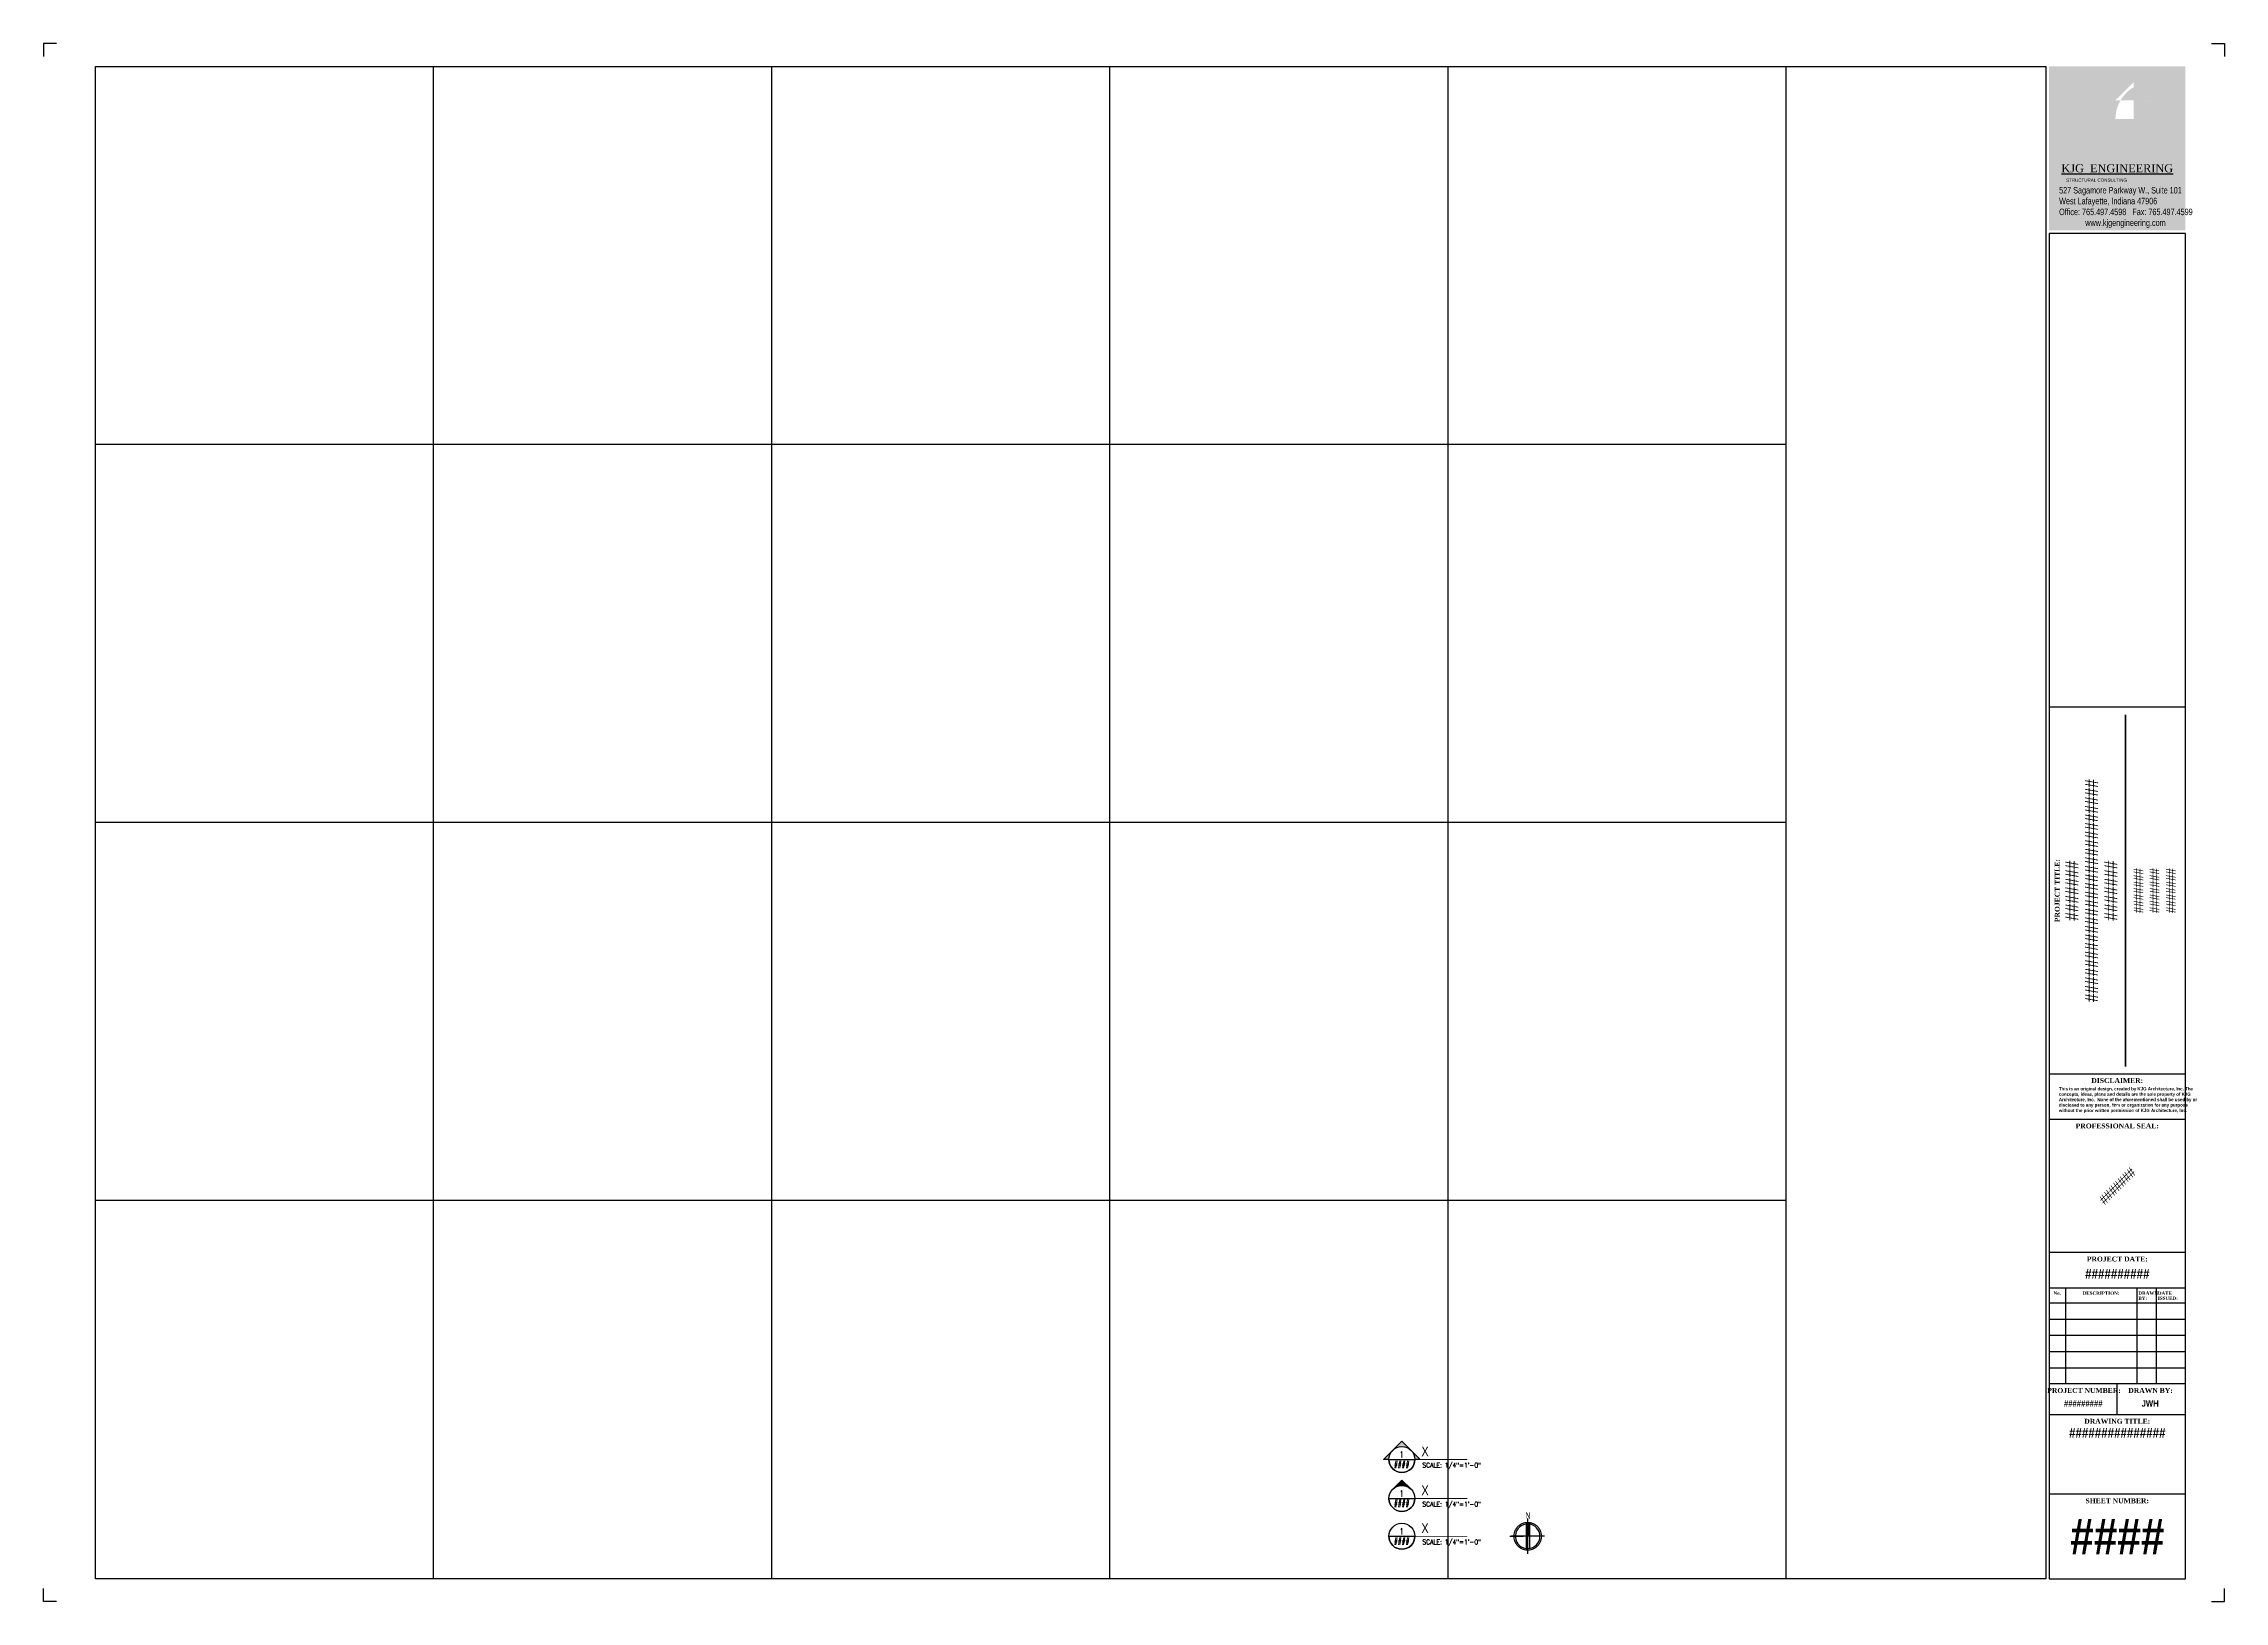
# Paper-space layout '30x42 (eng)' of a CAD drawing. Header units: inches. Extents: x 0 to 42, y 0 to 30.
import ezdxf
from ezdxf.enums import TextEntityAlignment as Align

# ---------------------------------------------------------------- set-up
doc = ezdxf.new("R2010")
doc.units = ezdxf.units.IN
doc.header["$LTSCALE"] = 0.5
doc.header["$MEASUREMENT"] = 0
doc.layers.get('Defpoints').update_dxf_attribs({"color": 27})
doc.layers.add('A-Anno-Note', color=4, linetype='Continuous')
doc.layers.add('G-Anno-Ttlb', color=7, linetype='Continuous')
doc.layers.add('G-Anno-Nplt', color=140, linetype='Continuous', plot=False)
doc.styles.add('Archstyle', font='romans.shx', dxfattribs={"width": 0.8, "height": 0.09375})
doc.styles.add('Arial', font='arial.ttf', dxfattribs={"width": 0.85})
doc.styles.add('Arial Bold', font='arialbd.ttf', dxfattribs={"width": 0.85})
doc.styles.get("Standard").update_dxf_attribs({"font": 'romans.shx', "width": 0.8})
doc.styles.add('TimesNewRoman', font='timesbd.ttf', dxfattribs={"height": 0.625})

# ---------------------------------------------------------------- blocks, each defined once
blk = doc.blocks.new('KJG Plan Title')
blk.add_line((-0.25, 0), (0.25, 0))
at = {"const_width": 0.0156}
blk.add_lwpolyline([(0.25, 0), (1.262, 0)], dxfattribs=at)
blk.add_circle((0, 0), 0.25)
blk.add_arc((0, 0), 0.25, 180, 0)
at = {"style": 'Archstyle', "width": 0.8}
blk.add_text('SCALE:', height=0.0938, dxfattribs=at).set_placement((0.395, -0.156))
at = {"width": 0.8}
for tag, p, height, style in [('2', (0.375, 0.312), 0.188, 'Arial'), ('1', (0.375, 0.062), 0.188, 'Arial'), ('1/X"=1\'-0"', (0.824, -0.156), 0.0938, 'Archstyle')]:
    blk.add_attdef(tag, p, '', height=height, dxfattribs=dict(at, style=style))
at = {"style": 'Archstyle', "width": 0.8}
blk.add_attdef('#', text='', height=0.125, dxfattribs=at).set_placement((-0.004, 0.094), align=Align.MIDDLE_CENTER)
at = {"width": 0.8}
blk.add_attdef('#_001', (-0.154, -0.134), '', height=0.0938, dxfattribs=at)
blk = doc.blocks.new('KJG Elevation Title')
at = {"linetype": 'ByBlock', "lineweight": -2}
blk.add_hatch(color=0, dxfattribs=at).paths.add_polyline_path([(0, 0.354), (-0.177, 0.177, -0.414214), (0.177, 0.177)])
blk.add_line((-0.25, 0), (0.25, 0))
at = {"color": 0, "linetype": 'ByBlock', "lineweight": -2}
blk.add_lwpolyline([(-0.177, 0.177), (0, 0.354), (0.177, 0.177)], dxfattribs=at)
at = {"const_width": 0.0156}
blk.add_lwpolyline([(0.25, 0), (1.262, 0)], dxfattribs=at)
blk.add_circle((0, 0), 0.25)
blk.add_arc((0, 0), 0.25, 180, 0)
at = {"style": 'Archstyle', "width": 0.8}
blk.add_text('SCALE:', height=0.0938, dxfattribs=at).set_placement((0.395, -0.156))
at = {"width": 0.8}
for tag, p, height, style in [('2', (0.375, 0.312), 0.188, 'Arial'), ('1', (0.375, 0.062), 0.188, 'Arial'), ('1/X"=1\'-0"', (0.824, -0.156), 0.0938, 'Archstyle')]:
    blk.add_attdef(tag, p, '', height=height, dxfattribs=dict(at, style=style))
at = {"style": 'Archstyle', "width": 0.8}
blk.add_attdef('#', text='', height=0.125, dxfattribs=at).set_placement((-0.004, 0.094), align=Align.MIDDLE_CENTER)
at = {"width": 0.8}
blk.add_attdef('#_001', (-0.154, -0.134), '', height=0.0938, dxfattribs=at)
blk = doc.blocks.new('Anno_Arrow_A2')
at = {"linetype": 'ByBlock', "lineweight": -2}
h = blk.add_hatch(color=0, dxfattribs=at)
h.paths.add_polyline_path([(-1.77, 1.77), (-3.54, 0), (-2.5, 0, -0.198912)])
h.paths.add_polyline_path([(0, 3.54), (-1.77, 1.77, -0.414214), (1.77, 1.77)])
h.paths.add_polyline_path([(2.37, 1.16), (2.25, 1.1, -0.114349), (2.5, 0), (3.54, 0)])
h.paths.add_polyline_path([(1.77, 1.77, -0.082683), (2.25, 1.1), (2.37, 1.16)])
at = {"color": 0, "linetype": 'ByBlock', "lineweight": -2}
blk.add_lwpolyline([(-2.5, 0), (-3.54, 0), (0, 3.54), (3.54, 0), (2.5, 0)], dxfattribs=at)
blk = doc.blocks.new('KJG Section Title')
blk.add_line((-0.25, 0), (0.25, 0))
at = {"const_width": 0.0156}
blk.add_lwpolyline([(0.25, 0), (1.262, 0)], dxfattribs=at)
blk.add_circle((0, 0), 0.25)
blk.add_arc((0, 0), 0.25, 180, 0)
at = {"xscale": 0.1, "yscale": 0.1, "zscale": 0.1}
blk.add_blockref('Anno_Arrow_A2', (0, 0), dxfattribs=at)
at = {"style": 'Archstyle', "width": 0.8}
blk.add_text('SCALE:', height=0.0938, dxfattribs=at).set_placement((0.395, -0.156))
at = {"width": 0.8}
for tag, p, height, style in [('2', (0.375, 0.312), 0.188, 'Arial'), ('1', (0.375, 0.062), 0.188, 'Arial'), ('1/X"=1\'-0"', (0.824, -0.156), 0.0938, 'Archstyle')]:
    blk.add_attdef(tag, p, '', height=height, dxfattribs=dict(at, style=style))
at = {"style": 'Archstyle', "width": 0.8}
blk.add_attdef('#', text='', height=0.125, dxfattribs=at).set_placement((-0.004, 0.094), align=Align.MIDDLE_CENTER)
at = {"width": 0.8}
blk.add_attdef('#_001', (-0.154, -0.134), '', height=0.0938, dxfattribs=at)
blk = doc.blocks.new('KJG North Arrow')
at = {"layer": 'A-Anno-Note'}
for p, q in [((-0.346, 0), (-0.094, 0)), ((-0.098, 0), (-0.321, 0)), ((0.321, 0), (-0.321, 0)), ((-0.036, 0.264), (-0.036, -0.235)), ((-0.02, 0.254), (-0.02, 0)), ((-0.004, -0.34), (-0.004, 0.34)), ((0.013, 0.254), (0.013, 0)), ((0.029, 0.264), (0.029, -0.235))]:
    blk.add_line(p, q, dxfattribs=at)
at = {"layer": 'A-Anno-Note', "const_width": 0.0227}
blk.add_lwpolyline([(-0.004, -0.266, 1), (-0.004, 0.266, 1)], format="xyb", close=True, dxfattribs=at)
at = {"layer": 'A-Anno-Note'}
blk.add_arc((-0.004, 0), 0.237, 184.0608, 175.9392, dxfattribs=at)
blk.add_solid([(-0.02, 0), (0.013, 0), (-0.02, 0.254), (0.013, 0.254)], dxfattribs=at)
at = {"layer": 'A-Anno-Note', "style": 'Arial', "width": 0.85}
blk.add_text('N', height=0.125, dxfattribs=at).set_placement((0.002, 0.401), align=Align.MIDDLE_CENTER)
blk = doc.blocks.new('BORDER30x42 (eng)')
at = {"layer": 'G-Anno-Ttlb'}
h = blk.add_hatch(color=7, dxfattribs=at)
h.dxf.hatch_style = 1
edge = h.paths.add_edge_path()
edge.add_line((40.254, 28.546), (39.902, 28.546))
edge.add_arc((40.617, 28.546), 0.715, 149.4179, 180, ccw=False)
edge.add_line((40.002, 28.91), (40.254, 28.91))
edge.add_line((40.254, 28.91), (40.254, 28.546))
h.paths.add_polyline_path([(39.902, 29.261), (40.254, 29.261), (40.254, 28.91), (39.902, 28.91)])
h.paths.add_polyline_path([(38.924, 28.91), (38.924, 29.261), (39.275, 29.261), (39.275, 28.91)])
edge = h.paths.add_edge_path()
edge.add_line((40.605, 28.722), (40.956, 28.722))
edge.add_line((40.956, 28.722), (40.956, 27.831))
edge.add_line((40.956, 27.831), (40.617, 27.831))
edge.add_arc((40.617, 28.546), 0.715, 180, 270, ccw=False)
edge.add_line((39.902, 28.546), (40.254, 28.546))
edge.add_arc((40.617, 28.546), 0.364, 180, 331.1343)
edge.add_line((40.936, 28.371), (40.605, 28.371))
edge.add_line((40.605, 28.371), (40.605, 28.722))
edge = h.paths.add_edge_path()
edge.add_line((40.617, 29.261), (40.956, 29.261))
edge.add_line((40.956, 29.261), (40.956, 28.91))
edge.add_line((40.956, 28.91), (40.617, 28.91))
edge.add_arc((40.617, 28.546), 0.364, 90, 180)
edge.add_line((40.254, 28.546), (40.254, 29.162))
edge.add_arc((40.617, 28.546), 0.715, 90, 120.5821, ccw=False)
h.paths.add_polyline_path([(39.902, 29.261), (39.902, 28.91), (39.29, 28.298), (39.275, 28.313), (39.275, 28.78), (39.757, 29.261)])
h.paths.add_polyline_path([(38.625, 26.406), (41.25, 26.406), (41.25, 29.562), (38.625, 29.562)])
edge = h.paths.add_edge_path()
edge.add_line((40.254, 27.831), (39.757, 27.831))
edge.add_line((39.757, 27.831), (39.29, 28.298))
edge.add_line((39.29, 28.298), (39.538, 28.546))
edge.add_line((39.538, 28.546), (39.902, 28.182))
edge.add_line((39.902, 28.182), (39.902, 28.546))
edge.add_arc((40.617, 28.546), 0.715, 180, 239.4179)
edge.add_line((40.254, 27.931), (40.254, 27.831))
h = blk.add_hatch(color=130, dxfattribs=at)
h.paths.add_polyline_path([(39.275, 29.261), (38.924, 29.261), (38.924, 28.91), (39.275, 28.91)])
h.paths.add_polyline_path([(39.902, 28.91), (39.902, 29.261), (39.757, 29.261), (39.275, 28.78), (39.275, 28.313), (39.29, 28.298)])
h = blk.add_hatch(color=160, dxfattribs=at)
h.paths.add_polyline_path([(39.902, 28.546), (39.902, 28.182), (39.538, 28.546), (39.29, 28.298), (39.757, 27.831), (40.254, 27.831), (40.254, 27.931, -0.265229)])
h.paths.add_polyline_path([(40.254, 29.162, 0.126488), (40.002, 28.91), (40.254, 28.91)])
h.paths.add_polyline_path([(40.254, 29.261), (39.902, 29.261), (39.902, 28.91)])
h = blk.add_hatch(color=130, dxfattribs=at)
h.paths.add_polyline_path([(40.956, 29.261), (40.617, 29.261, 0.134237), (40.254, 29.162), (40.254, 28.546, -0.414214), (40.617, 28.91), (40.956, 28.91)])
h.paths.add_polyline_path([(40.956, 28.722), (40.605, 28.722), (40.605, 28.371), (40.936, 28.371, -0.77522), (40.254, 28.546), (39.902, 28.546, 0.414214), (40.617, 27.831), (40.956, 27.831)])
at = {"layer": 'G-Anno-Nplt'}
for points in [[(0.25, 30), (0, 30), (0, 29.75)], [(41.75, 30), (42, 30), (42, 29.75)], [(0.25, 0), (0, 0), (0, 0.25)], [(41.75, 0), (42, 0), (42, 0.25)]]:
    blk.add_lwpolyline(points, dxfattribs=at)
at = {"layer": 'G-Anno-Ttlb'}
for p, q in [((41.25, 17.218), (38.625, 17.218)), ((41.25, 10.156), (38.625, 10.156)), ((41.25, 9.281), (38.625, 9.281)), ((41.25, 6.718), (38.625, 6.718)), ((41.25, 6.031), (38.625, 6.031)), ((38.937, 6.031), (38.937, 4.187)), ((40.312, 6.031), (40.312, 4.187)), ((40.687, 6.031), (40.687, 4.187)), ((38.625, 5.749), (41.25, 5.749)), ((38.625, 5.437), (41.25, 5.437)), ((38.625, 5.124), (41.25, 5.124)), ((38.625, 4.812), (41.25, 4.812)), ((38.625, 4.499), (41.25, 4.499)), ((41.25, 4.187), (38.625, 4.187)), ((39.937, 3.594), (39.937, 4.187)), ((41.25, 3.594), (38.625, 3.594)), ((41.25, 2.062), (38.625, 2.062))]:
    blk.add_line(p, q, dxfattribs=at)
blk.add_lwpolyline([(38.562, 0.437), (1, 0.437), (1, 29.562), (38.562, 29.562), (38.562, 0.437)], dxfattribs=at)
blk.add_lwpolyline([(38.562, 0.437), (1, 0.437), (1, 29.562), (38.562, 29.562), (38.562, 0.437)], dxfattribs=at)
blk.add_lwpolyline([(38.625, 0.437), (41.25, 0.437), (41.25, 26.343), (38.625, 26.343)], close=True, dxfattribs=at)
at = {"layer": 'G-Anno-Ttlb', "color": 3, "const_width": 0.0312}
blk.add_lwpolyline([(40.094, 10.298), (40.094, 17.076)], dxfattribs=at)
at = {"style": 'Arial', "width": 0.85, "flags": 8}
for tag, p, height, rotation in [('PROJECTNAME1_001', (39.188, 13.357), 0.25, 90), ('PROJECTNAME2_001', (39.563, 13.357), 0.25, 90), ('PROJECTNAME3_001', (39.938, 13.357), 0.25, 90), ('PROJECTADDRESS1_001', (40.438, 13.44), 0.188, 90), ('PROJECTADDRESS2_001', (40.75, 13.44), 0.188, 90), ('PROJECTADDRESS3_001', (41.063, 13.44), 0.188, 90), ('MILESTONE_001', (39.829, 7.758), 0.188, 45)]:
    blk.add_attdef(tag, p, '', height=height, rotation=rotation, dxfattribs=at)
at = {"style": 'Arial Bold', "width": 0.85, "flags": 8}
for tag, p, height in [('DATE_001', (39.69, 6.218), 0.188), ('PROJECT#_001', (39.116, 3.75), 0.125), ('SHEETNAME_001', (39.69, 3.156), 0.188), ('SHT#_001', (39.031, 0.906), 0.688)]:
    blk.add_attdef(tag, p, '', height=height, dxfattribs=at)
at = {"color": 4, "width": 0.85}
for tag, height, style, p in [('REV#1', 0.0938, 'Arial', (38.781, 5.654)), ('REVDRW#1', 0.0938, 'Arial', (40.5, 5.654)), ('REVDATE#1', 0.0938, 'Arial', (40.969, 5.654)), ('REV#2', 0.0938, 'Arial', (38.781, 5.342)), ('REV#3', 0.0938, 'Arial', (38.781, 5.029)), ('REVDRW#2', 0.0938, 'Arial', (40.5, 5.342)), ('REVDRW#3', 0.0938, 'Arial', (40.5, 5.029)), ('REVDATE#2', 0.0938, 'Arial', (40.969, 5.342)), ('REVDATE#3', 0.0938, 'Arial', (40.969, 5.029)), ('REV#4', 0.0938, 'Arial', (38.781, 4.717)), ('REVDRW#4', 0.0938, 'Arial', (40.5, 4.717)), ('REVDATE#4', 0.0938, 'Arial', (40.969, 4.717)), ('REV#5', 0.0938, 'Arial', (38.781, 4.404)), ('REVDRW#5', 0.0938, 'Arial', (40.5, 4.404)), ('REVDATE#5', 0.0938, 'Arial', (40.969, 4.404)), ('AUTHOR', 0.125, 'Arial Bold', (40.57, 3.812))]:
    blk.add_attdef(tag, text='', height=height, dxfattribs=dict(at, style=style)).set_placement(p, align=Align.MIDDLE_CENTER)
at = {"color": 4, "style": 'Arial', "width": 0.85}
for tag, p in [('REVDESC#1-1', (38.989, 5.654)), ('REVDESC#1-2', (38.989, 5.531)), ('REVDESC#2-1', (38.989, 5.342)), ('REVDESC#2-2', (38.989, 5.219)), ('REVDESC#3-1', (38.989, 5.029)), ('REVDESC#3-2', (38.989, 4.906)), ('REVDESC#4-1', (38.989, 4.717)), ('REVDESC#4-2', (38.989, 4.594)), ('REVDESC#5-1', (38.989, 4.404)), ('REVDESC#5-2', (38.989, 4.281))]:
    blk.add_attdef(tag, text='', height=0.0938, dxfattribs=at).set_placement(p, align=Align.MIDDLE_LEFT)
at = {"layer": 'G-Anno-Ttlb', "color": 3, "style": 'TimesNewRoman', "width": 0.85}
blk.add_text('PROJECT TITLE:', height=0.09375, rotation=90, dxfattribs=at).set_placement((38.781, 13.687), align=Align.MIDDLE_CENTER)
for s, height, p in [('DISCLAIMER:', 0.09375, (39.937, 10.031)), ('PROFESSIONAL SEAL:', 0.09375, (39.937, 9.156)), ('PROJECT DATE:', 0.09375, (39.937, 6.593)), ('No.', 0.0625, (38.781, 5.937)), ('DESCRIPTION:', 0.0625, (39.625, 5.937)), ('PROJECT NUMBER:', 0.09375, (39.297, 4.062)), ('DRAWN BY:', 0.0938, (40.578, 4.062)), ('DRAWING TITLE:', 0.09375, (39.937, 3.469)), ('SHEET NUMBER:', 0.09375, (39.937, 1.937))]:
    blk.add_text(s, height=height, dxfattribs=at).set_placement(p, align=Align.MIDDLE_CENTER)
for s, p in [('DRAWN', (40.344, 5.937)), ('DATE', (40.719, 5.937)), ('BY:', (40.344, 5.837)), ('ISSUED:', (40.719, 5.837))]:
    blk.add_text(s, height=0.0625, dxfattribs=at).set_placement(p, align=Align.MIDDLE_LEFT)
at = {"layer": 'G-Anno-Ttlb', "insert": (38.862, 27.677), "char_height": 0.15625, "width": 2.375, "attachment_point": 1, "line_spacing_factor": 2, "style": 'TimesNewRoman'}
blk.add_mtext('{\\fTimes New Roman|b0|i0|c0|p18;\\L\\C110;KJG  ENGINEERING}', dxfattribs=at)
at = {"layer": 'G-Anno-Ttlb', "insert": (38.952, 27.402), "char_height": 0.0625, "width": 1.94708, "attachment_point": 1, "style": 'TimesNewRoman'}
blk.add_mtext('{\\fBankGothic Md BT|b0|i0|c0|p34;\\C110;STRUCTURAL CONSULTING}', dxfattribs=at)
at = {"layer": 'G-Anno-Ttlb', "color": 110, "insert": (38.817, 27.239), "char_height": 0.1875, "attachment_point": 1, "style": 'TimesNewRoman'}
blk.add_mtext_dynamic_manual_height_columns('{\\fArial Narrow|b0|i0|c0|p34;\\H0.66667x;\\W0.85;527 Sagamore Parkway W., Suite 101\\PWest Lafayette, Indiana 47906\\POffice: 765.497.4598   Fax: 765.497.4599\\P             www.kjgengineering.com}', width=2.26881, gutter_width=3.125, heights=[0], dxfattribs=at)
at = {"layer": 'G-Anno-Ttlb', "color": 3, "insert": (38.812, 9.903), "char_height": 0.0625, "width": 2.40473, "attachment_point": 1, "style": 'Arial'}
blk.add_mtext('{\\Fsasb____.pfb|c0;This is an original design, created by KJG Architecture, Inc. The concepts, ideas, plans and details are the sole property of KJG Architecture, Inc.  None of the aforementioned shall be used by or disclosed to any person, firm or organization for any purpose without the prior written permission of KJG Architecture, Inc.}', dxfattribs=at)

psp = doc.layouts.new('30x42 (eng)')

# ---------------------------------------------------------------- linework, layer by layer
psp.add_line((33.562, 0.437), (33.562, 29.562))
at = {"layer": 'Defpoints'}
for p, q in [((7.512, 0.438), (7.512, 29.563)), ((14.025, 0.438), (14.025, 29.563)), ((20.537, 0.438), (20.537, 29.563)), ((27.05, 0.438), (27.05, 29.563)), ((33.562, 22.281), (1, 22.281)), ((33.562, 15), (1, 15)), ((33.562, 7.719), (1, 7.719))]:
    psp.add_line(p, q, dxfattribs=at)

# ---------------------------------------------------------------- block references
ref = psp.add_blockref('BORDER30x42 (eng)', (0, 0))
ref.add_attrib('AUTHOR', 'JWH', dxfattribs={"color": 4, "height": 0.125, "style": 'Arial Bold', "width": 0.85}).set_placement((40.57, 3.812), align=Align.MIDDLE_CENTER)
ref.add_attrib('SHT#_001', '####', (39.031, 0.906), dxfattribs={"height": 0.6875, "style": 'Arial Bold', "width": 0.85})
ref.add_attrib('SHEETNAME_001', '###############', (39.009, 3.156), dxfattribs={"height": 0.1875, "style": 'Arial Bold', "width": 0.85})
ref.add_attrib('PROJECT#_001', '#########', (38.91, 3.75), dxfattribs={"height": 0.125, "style": 'Arial Bold', "width": 0.85})
ref.add_attrib('MILESTONE_001', '#######', (39.698, 7.627), dxfattribs={"height": 0.1875, "rotation": 45, "style": 'Arial', "width": 0.85})
ref.add_attrib('DATE_001', '##########', (39.319, 6.218), dxfattribs={"height": 0.1875, "style": 'Arial Bold', "width": 0.85})
ref.add_attrib('PROJECTNAME1_001', '#######', (39.188, 13.109), dxfattribs={"height": 0.25, "rotation": 90, "style": 'Arial', "width": 0.85})
ref.add_attrib('PROJECTNAME2_001', '##########################', (39.563, 11.541), dxfattribs={"height": 0.25, "rotation": 90, "style": 'Arial', "width": 0.85})
ref.add_attrib('PROJECTNAME3_001', '#######', (39.938, 13.109), dxfattribs={"height": 0.25, "rotation": 90, "style": 'Arial', "width": 0.85})
ref.add_attrib('PROJECTADDRESS1_001', '#######', (40.438, 13.254), dxfattribs={"height": 0.1875, "rotation": 90, "style": 'Arial', "width": 0.85})
ref.add_attrib('PROJECTADDRESS2_001', '#######', (40.75, 13.254), dxfattribs={"height": 0.1875, "rotation": 90, "style": 'Arial', "width": 0.85})
ref.add_attrib('PROJECTADDRESS3_001', '#######', (41.063, 13.254), dxfattribs={"height": 0.1875, "rotation": 90, "style": 'Arial', "width": 0.85})
at = {"layer": 'A-Anno-Note'}
for name, p in [('KJG Section Title', (26.16, 2.732)), ('KJG Elevation Title', (26.16, 1.982)), ('KJG Plan Title', (26.16, 1.254))]:
    psp.add_blockref(name, p, dxfattribs=at).add_auto_attribs({'#': '1', '1': 'X', '1/X"=1\'-0"': '1/4"=1\'-0"', '#_001': '####'})
psp.add_blockref('KJG North Arrow', (28.586, 1.254), dxfattribs=at)

doc.saveas('drawing.dxf')
